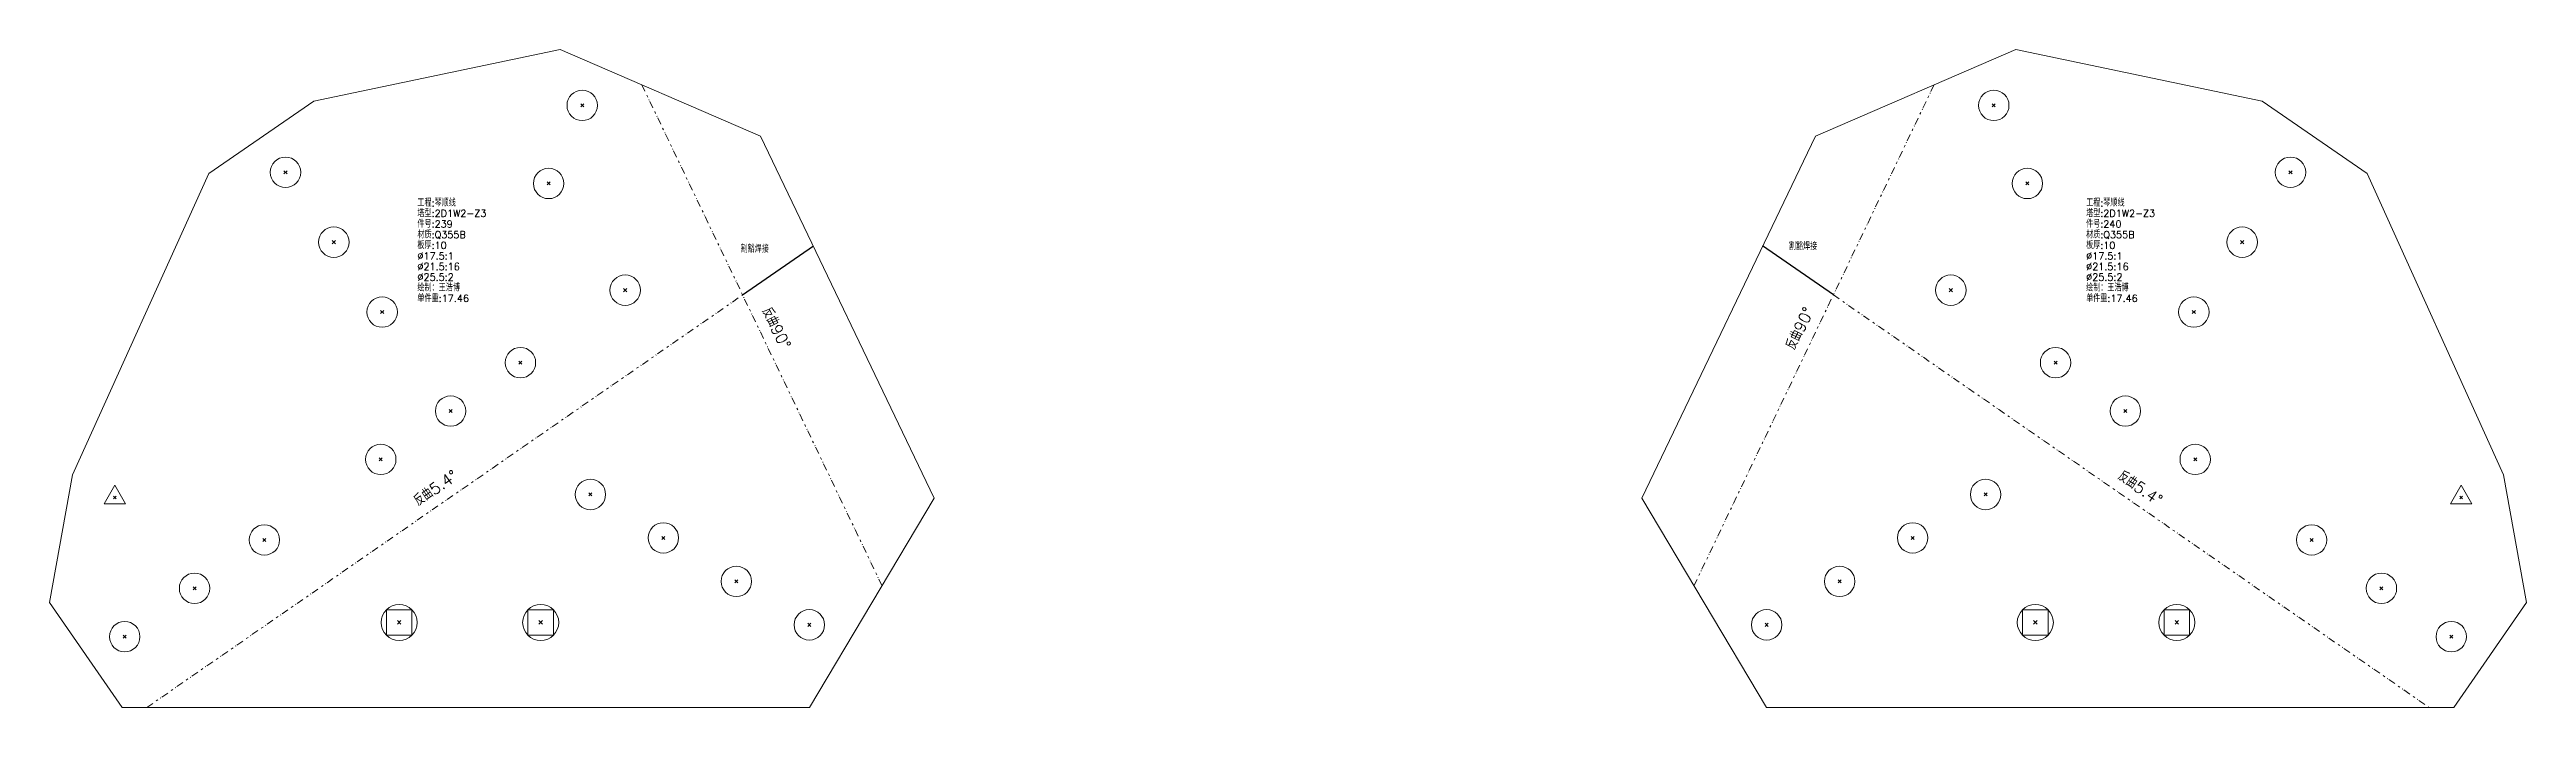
# Model space of a CAD drawing. Extents: x -580 to 8755, y 0 to 14723.
# Drawn here: x 7005 to 8755, y 11921 to 12385 of the extents above; entities that cross this region are included whole.
import ezdxf
from ezdxf.enums import TextEntityAlignment as Align

# ---------------------------------------------------------------- set-up
doc = ezdxf.new("R2010")
doc.units = 0
doc.header["$MEASUREMENT"] = 0
doc.linetypes.add('自定义线型', pattern=[12.9, 5, -3, 1.5, -2, 0.4, -1])
doc.layers.get('0').update_dxf_attribs({"linetype": 'CONTINUOUS', "lineweight": 25})
doc.layers.add('1', color=7, linetype='CONTINUOUS', lineweight=25)
doc.styles.get("Standard").update_dxf_attribs({"font": 'simplex.shx', "width": 0.7, "height": 3, "bigfont": 'gbhzfs.shx'})

msp = doc.modelspace()

# ---------------------------------------------------------------- texts
at = {"layer": '1', "color": 7, "linetype": 'Continuous', "lineweight": 18}
for s, p in [('塔型:2D1W2-Z3', (7264.88534, 12265.68435)), ('工程:琴顺线', (7264.88534, 12273.18435)), ('塔型:2D1W2-Z3', (8443.91129, 12265.68435)), ('工程:琴顺线', (8443.91129, 12273.18435)), ('材质:Q355B', (7264.88534, 12250.68435)), ('件号:239', (7264.88534, 12258.18435)), ('材质:Q355B', (8443.91129, 12250.68435)), ('件号:240', (8443.91129, 12258.18435)), ('板厚:10', (7264.88534, 12243.18435)), ('%%c17.5:1', (7264.88534, 12235.68435)), ('%%c21.5:16', (7264.88534, 12228.18435)), ('割豁焊接', (7493.14933, 12240.58385)), ('割豁焊接', (8233.89623, 12242.45921)), ('板厚:10', (8443.91129, 12243.18435)), ('%%c17.5:1', (8443.91129, 12235.68435)), ('%%c21.5:16', (8443.91129, 12228.18435)), ('绘制：王浩博', (7264.88534, 12213.18435)), ('%%c25.5:2', (7264.88534, 12220.68435)), ('绘制：王浩博', (8443.91129, 12213.18435)), ('%%c25.5:2', (8443.91129, 12220.68435)), ('单件重:17.46', (7264.88534, 12205.68435)), ('单件重:17.46', (8443.91129, 12205.68435))]:
    msp.add_text(s, height=5, dxfattribs=at).set_placement(p, align=Align.BOTTOM_LEFT)
at = {"layer": '1', "color": 7, "linetype": 'Continuous', "lineweight": 13}
for s, rotation, p in [('反曲90%%d', 297, (7512.83682, 12185.77774)), ('反曲90%%d', 64, (8247.15129, 12185.77774)), ('反曲5.4%%d', 35, (7281.36283, 12070.59448)), ('反曲5.4%%d', 326, (8478.62528, 12070.59448))]:
    msp.add_text(s, height=8, rotation=rotation, dxfattribs=at).set_placement(p, align=Align.BOTTOM_CENTER)

# ---------------------------------------------------------------- linework, layer by layer
at = {"color": 0, "linetype": 'Continuous'}
for p, q in [((7494.66166, 12212.11138), (7544.62415, 12246.68413)), ((8265.32645, 12212.11138), (8215.36396, 12246.68413))]:
    msp.add_line(p, q, dxfattribs=at)
at = {"layer": '1', "color": 7, "linetype": 'Continuous', "lineweight": 18}
for p, q in [((7365.66006, 12385.38274), (7191.62238, 12348.99623)), ((7507.3965, 12324.30505), (7365.66006, 12385.38274)), ((8394.32805, 12385.38274), (8252.59161, 12324.30505)), ((8568.36573, 12348.99623), (8394.32805, 12385.38274)), ((7191.62238, 12348.99623), (7117.61352, 12297.78403)), ((8642.37459, 12297.78403), (8568.36573, 12348.99623)), ((7629.99405, 12068.68495), (7507.3965, 12324.30505)), ((8252.59161, 12324.30505), (8129.99405, 12068.68495)), ((7117.61352, 12297.78403), (7021.13187, 12085.10358)), ((8738.85624, 12085.10358), (8642.37459, 12297.78403)), ((7021.13187, 12085.10358), (7004.96811, 11994.86323)), ((8755.02, 11994.86323), (8738.85624, 12085.10358)), ((7541.98597, 11920.85438), (7629.99405, 12068.68495)), ((8129.99405, 12068.68495), (8218.00214, 11920.85438)), ((7004.96811, 11994.86323), (7056.18031, 11920.85438)), ((8703.8078, 11920.85438), (8755.02, 11994.86323)), ((7056.18031, 11920.85438), (7541.98597, 11920.85438)), ((8218.00214, 11920.85438), (8703.8078, 11920.85438))]:
    msp.add_line(p, q, dxfattribs=at)
at = {"layer": '1', "color": 190, "linetype": '自定义线型', "lineweight": 13}
for p, q in [((7423.51679, 12360.45086), (7593.14024, 12006.78017)), ((8166.84787, 12006.78017), (8336.47132, 12360.45086)), ((7073.75425, 11920.85438), (7494.66166, 12212.11138)), ((8265.32645, 12212.11138), (8686.23386, 11920.85438))]:
    msp.add_line(p, q, dxfattribs=at)
at = {"layer": '1', "color": 7, "linetype": 'Continuous', "lineweight": 13}
for p, q in [((7380.26356, 12344.88459), (7382.41356, 12347.03459)), ((7382.41356, 12344.88459), (7380.26356, 12347.03459)), ((8377.57456, 12344.8846), (8379.72456, 12347.0346)), ((8379.72456, 12344.8846), (8377.57456, 12347.0346)), ((7170.61369, 12297.64551), (7172.76369, 12299.79551)), ((7172.76369, 12297.64551), (7170.61369, 12299.79551)), ((7356.51892, 12289.78294), (7358.66892, 12291.93294)), ((7358.66892, 12289.78294), (7356.51892, 12291.93294)), ((8401.31919, 12289.78294), (8403.46919, 12291.93294)), ((8403.46919, 12289.78294), (8401.31919, 12291.93294)), ((8587.22442, 12297.6455), (8589.37442, 12299.7955)), ((8589.37442, 12297.6455), (8587.22442, 12299.7955)), ((7204.75516, 12248.30628), (7206.90516, 12250.45628)), ((7206.90516, 12248.30628), (7204.75516, 12250.45628)), ((8553.08295, 12248.30628), (8555.23295, 12250.45628)), ((8555.23295, 12248.30628), (8553.08295, 12250.45628)), ((7410.61179, 12214.42348), (7412.76179, 12216.57348)), ((7412.76179, 12214.42348), (7410.61179, 12216.57348)), ((8347.22633, 12214.42348), (8349.37633, 12216.57348)), ((8349.37633, 12214.42348), (8347.22633, 12216.57348)), ((7238.89662, 12198.96704), (7241.04662, 12201.11704)), ((7241.04662, 12198.96704), (7238.89662, 12201.11704)), ((8518.94149, 12198.96705), (8521.09149, 12201.11705)), ((8521.09149, 12198.96705), (8518.94149, 12201.11705)), ((7336.60294, 12163.21127), (7338.75294, 12165.36127)), ((7338.75294, 12163.21127), (7336.60294, 12165.36127)), ((8421.23516, 12163.21126), (8423.38516, 12165.36126)), ((8423.38516, 12163.21126), (8421.23516, 12165.36126)), ((7287.26371, 12129.06979), (7289.41371, 12131.21979)), ((7289.41371, 12129.06979), (7287.26371, 12131.21979)), ((8470.57441, 12129.0698), (8472.72441, 12131.2198)), ((8472.72441, 12129.0698), (8470.57441, 12131.2198)), ((7237.92448, 12094.92834), (7240.07448, 12097.07834)), ((7240.07448, 12094.92834), (7237.92448, 12097.07834)), ((8519.91364, 12094.92833), (8522.06364, 12097.07833)), ((8522.06364, 12094.92833), (8519.91364, 12097.07833)), ((7051.07418, 12077.81311), (7043.49668, 12064.68811)), ((7058.65168, 12064.68811), (7051.07418, 12077.81311)), ((8708.91393, 12077.8131), (8701.33643, 12064.6881)), ((8716.49143, 12064.6881), (8708.91393, 12077.8131)), ((7043.49668, 12064.68811), (7058.65168, 12064.68811)), ((7050.19918, 12068.18811), (7051.94918, 12069.93811)), ((7051.94918, 12068.18811), (7050.19918, 12069.93811)), ((7386.04394, 12070.16621), (7388.19394, 12072.31621)), ((7388.19394, 12070.16621), (7386.04394, 12072.31621)), ((8371.79417, 12070.16622), (8373.94417, 12072.31622)), ((8373.94417, 12070.16622), (8371.79417, 12072.31622)), ((8701.33643, 12064.6881), (8716.49143, 12064.6881)), ((8708.03893, 12068.1881), (8709.78893, 12069.9381)), ((8709.78893, 12068.1881), (8708.03893, 12069.9381)), ((7437.59941, 12039.47367), (7439.74941, 12041.62367)), ((7439.74941, 12039.47367), (7437.59941, 12041.62367)), ((8320.23869, 12039.47367), (8322.38869, 12041.62367)), ((8322.38869, 12039.47367), (8320.23869, 12041.62367)), ((7155.69242, 12038.02588), (7157.84242, 12040.17588)), ((7157.84242, 12038.02588), (7155.69242, 12040.17588)), ((8602.14569, 12038.02587), (8604.29569, 12040.17587)), ((8604.29569, 12038.02587), (8602.14569, 12040.17587)), ((7106.35318, 12003.8844), (7108.50318, 12006.0344)), ((7108.50318, 12003.8844), (7106.35318, 12006.0344)), ((7489.15489, 12008.78112), (7491.30489, 12010.93112)), ((7491.30489, 12008.78112), (7489.15489, 12010.93112)), ((8268.68322, 12008.78111), (8270.83322, 12010.93111)), ((8270.83322, 12008.78111), (8268.68322, 12010.93111)), ((8651.48493, 12003.88442), (8653.63493, 12006.03442)), ((8653.63493, 12003.88442), (8651.48493, 12006.03442)), ((7242.97172, 11971.84012), (7242.97172, 11989.86862)), ((7242.97172, 11989.86862), (7261.00022, 11989.86862)), ((7261.00022, 11989.86862), (7261.00022, 11971.84012)), ((7342.97172, 11971.84012), (7342.97172, 11989.86862)), ((7342.97172, 11989.86862), (7361.00022, 11989.86862)), ((7361.00022, 11989.86862), (7361.00022, 11971.84012)), ((8398.98788, 11971.84012), (8398.98788, 11989.86862)), ((8398.98788, 11989.86862), (8417.01638, 11989.86862)), ((8417.01638, 11989.86862), (8417.01638, 11971.84012)), ((8498.98789, 11971.84013), (8498.98789, 11989.86863)), ((8498.98789, 11989.86863), (8517.01639, 11989.86863)), ((8517.01639, 11989.86863), (8517.01639, 11971.84013)), ((7057.01395, 11969.74294), (7059.16395, 11971.89294)), ((7059.16395, 11969.74294), (7057.01395, 11971.89294)), ((7261.00022, 11971.84012), (7242.97172, 11971.84012)), ((7250.71097, 11979.57937), (7253.26097, 11982.12937)), ((7253.26097, 11979.57937), (7250.71097, 11982.12937)), ((7361.00022, 11971.84012), (7342.97172, 11971.84012)), ((7350.71097, 11979.57937), (7353.26097, 11982.12937)), ((7353.26097, 11979.57937), (7350.71097, 11982.12937)), ((7540.71038, 11978.08854), (7542.86038, 11980.23854)), ((7542.86038, 11978.08854), (7540.71038, 11980.23854)), ((8217.12774, 11978.08855), (8219.27774, 11980.23855)), ((8219.27774, 11978.08855), (8217.12774, 11980.23855)), ((8417.01638, 11971.84012), (8398.98788, 11971.84012)), ((8406.72713, 11979.57937), (8409.27713, 11982.12937)), ((8409.27713, 11979.57937), (8406.72713, 11982.12937)), ((8517.01639, 11971.84013), (8498.98789, 11971.84013)), ((8506.72714, 11979.57938), (8509.27714, 11982.12938)), ((8509.27714, 11979.57938), (8506.72714, 11982.12938)), ((8700.82416, 11969.74294), (8702.97416, 11971.89294)), ((8702.97416, 11969.74294), (8700.82416, 11971.89294))]:
    msp.add_line(p, q, dxfattribs=at)
for centre, radius in [((7381.33856, 12345.95959), 10.75), ((8378.64956, 12345.9596), 10.75), ((7171.68869, 12298.72051), 10.75), ((8588.29942, 12298.7205), 10.75), ((7357.59392, 12290.85794), 10.75), ((8402.39419, 12290.85794), 10.75), ((7205.83016, 12249.38128), 10.75), ((8554.15795, 12249.38128), 10.75), ((7411.68679, 12215.49848), 10.75), ((8348.30133, 12215.49848), 10.75), ((7239.97162, 12200.04204), 10.75), ((8520.01649, 12200.04205), 10.75), ((7337.67794, 12164.28627), 10.75), ((8422.31016, 12164.28626), 10.75), ((7288.33871, 12130.14479), 10.75), ((8471.64941, 12130.1448), 10.75), ((7238.99948, 12096.00334), 10.75), ((8520.98864, 12096.00333), 10.75), ((7387.11894, 12071.24121), 10.75), ((8372.86917, 12071.24122), 10.75), ((7156.76742, 12039.10088), 10.75), ((7438.67441, 12040.54867), 10.75), ((8321.31369, 12040.54867), 10.75), ((8603.22069, 12039.10087), 10.75), ((7107.42818, 12004.9594), 10.75), ((7490.22989, 12009.85612), 10.75), ((8269.75822, 12009.85611), 10.75), ((8652.55993, 12004.95942), 10.75), ((7251.98597, 11980.85437), 12.75), ((7351.98597, 11980.85437), 12.75), ((7541.78538, 11979.16354), 10.75), ((8218.20274, 11979.16355), 10.75), ((8408.00213, 11980.85437), 12.75), ((8508.00214, 11980.85438), 12.75), ((7058.08895, 11970.81794), 10.75), ((8701.89916, 11970.81794), 10.75)]:
    msp.add_circle(centre, radius, dxfattribs=at)

msp.set_redraw_order([(e.dxf.handle, doc.entitydb.next_handle()) for e in msp.query("TEXT MTEXT ATTDEF DIMENSION ARC_DIMENSION")])  # texts and dimensions are drawn at this point

doc.saveas('drawing.dxf')
